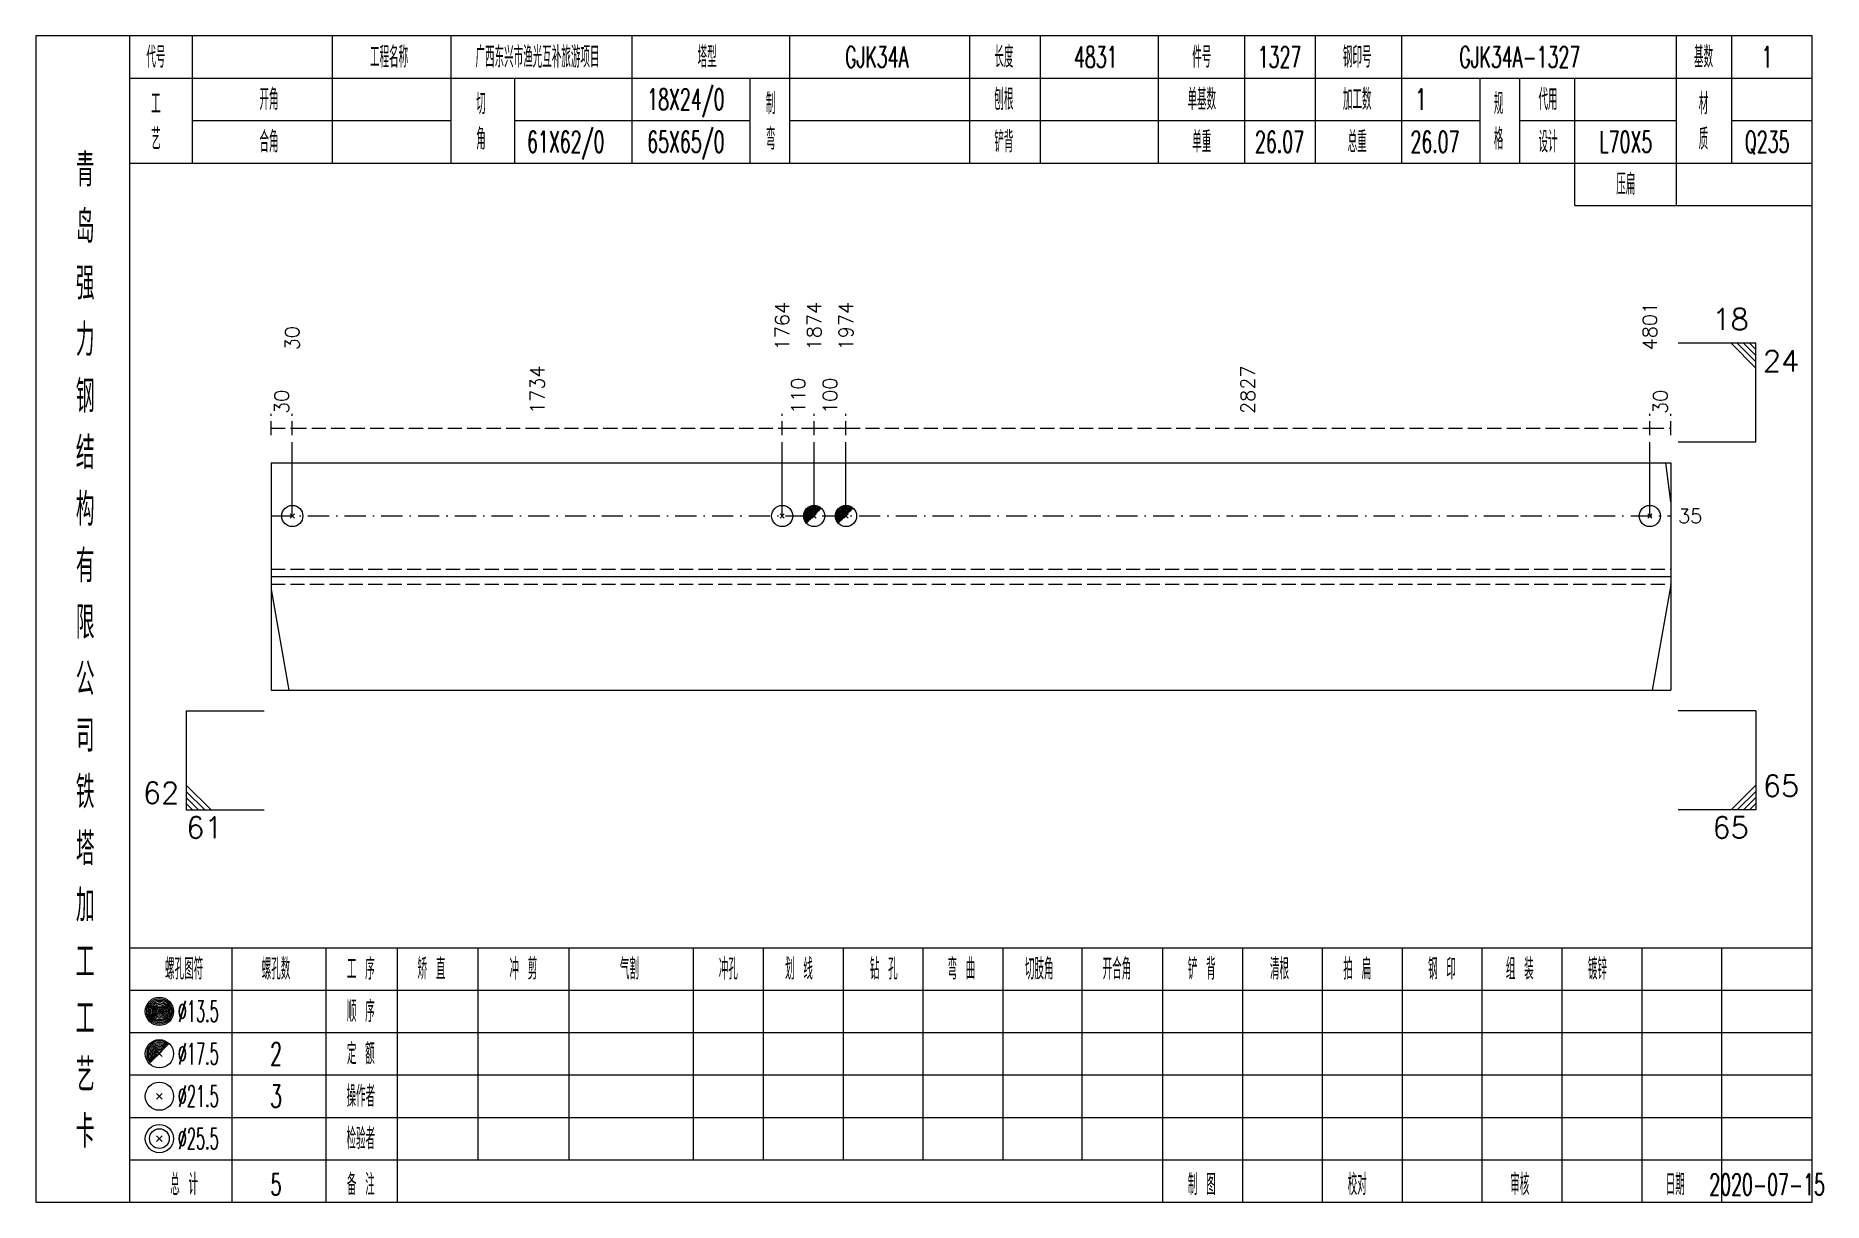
# Model space of a CAD drawing. Extents: x 0 to 2606, y -377 to 6479.
# Drawn here: x 261.4 to 514.3, y 350 to 515 of the extents above; entities that cross this region are included whole.
import ezdxf
from ezdxf.enums import TextEntityAlignment as Align

# ---------------------------------------------------------------- set-up
doc = ezdxf.new("R2010")
doc.units = 0
doc.header["$MEASUREMENT"] = 0
doc.linetypes.add('一点画线', pattern=[5.2, 3, -1, 0.2, -1])
doc.linetypes.add('虚线', pattern=[2.75, 2, -0.75])
doc.layers.get('0').update_dxf_attribs({"linetype": 'CONTINUOUS', "lineweight": 25})
doc.layers.add('1', color=7, linetype='CONTINUOUS', lineweight=25)
doc.layers.add('4', color=7, linetype='CONTINUOUS', lineweight=25)
doc.styles.get("Standard").update_dxf_attribs({"font": 'simplex.shx', "width": 0.7, "height": 3, "bigfont": 'gbhzfs.shx'})

msp = doc.modelspace()

# ---------------------------------------------------------------- texts
at = {"color": 7, "linetype": 'Continuous', "lineweight": 13}
for s, p in [('1764', (367.03, 470.5)), ('1874', (371.55, 470.5)), ('1974', (376.05, 470.5)), ('4801', (489.8, 470.5)), ('30', (297.7, 470.5))]:
    msp.add_text(s, height=2, rotation=90, dxfattribs=at).set_placement(p, align=Align.MIDDLE_LEFT)
for s, p in [('18', (503.8, 472.5)), ('62', (281.7, 405.5))]:
    msp.add_text(s, height=3, dxfattribs=at).set_placement(p, align=Align.BOTTOM_RIGHT)
for s, p in [('24', (505.8, 470.5)), ('61', (282.7, 404.5))]:
    msp.add_text(s, height=3, dxfattribs=at).set_placement(p, align=Align.TOP_LEFT)
at = {"color": 8, "linetype": 'Continuous', "lineweight": 9}
for s, p in [('1734', (332.37, 461.5)), ('2827', (432.92, 461.5)), ('110', (369.29, 461.5)), ('100', (373.8, 461.5)), ('30', (296.2, 461.5)), ('30', (491.3, 461.5))]:
    msp.add_text(s, height=2, rotation=90, dxfattribs=at).set_placement(p, align=Align.MIDDLE_LEFT)
at = {"color": 7, "linetype": 'Continuous', "lineweight": 13}
msp.add_text('35', height=2, dxfattribs=at).set_placement((493.8, 447.07), align=Align.MIDDLE_LEFT)
msp.add_text('65', height=3, dxfattribs=at).set_placement((505.8, 406.5), align=Align.BOTTOM_LEFT)
msp.add_text('65', height=3, dxfattribs=at).set_placement((503.8, 404.5), align=Align.TOP_RIGHT)
at = {"layer": '4', "color": 1, "linetype": 'Continuous', "lineweight": 13}
for s, height, width, p in [('代号', 3, 0.6, (278.4, 512)), ('工程名称', 3, 0.6, (311.4, 512)), ('广西东兴市渔光互补旅游项目', 3, 0.6, (332.4, 512)), ('塔型', 3, 0.6, (356.4, 512)), ('GJK34A', 3, 0.6, (380.4, 512)), ('长度', 3, 0.6, (398.4, 512)), ('4831', 3, 0.6, (411.4, 512)), ('件号', 3, 0.6, (426.4, 512)), ('1327', 3, 0.6, (437.4, 512)), ('钢印号', 3, 0.6, (448.4, 512)), ('GJK34A-1327', 3, 0.6, (471.4, 512)), ('基数', 3, 0.6, (497.4, 512)), ('1', 3, 0.6, (506.4, 512)), ('工', 3, 0.6, (278.4, 505.4)), ('开角', 3, 0.6, (294.4, 506)), ('切', 3, 0.6, (324.4, 505.4)), ('18X24/0', 3, 0.6, (353.4, 506)), ('制', 3, 0.6, (365.4, 505.4)), ('刨根', 3, 0.6, (398.4, 506)), ('单基数', 3, 0.6, (426.4, 506)), ('加工数', 3, 0.6, (448.4, 506)), ('1', 3, 0.6, (457.4, 506)), ('规', 3, 0.6, (468.4, 505.4)), ('代用', 3, 0.6, (475.4, 506)), ('材', 3, 0.6, (497.4, 505.4)), ('艺', 3, 0.6, (278.4, 500.4)), ('合角', 3, 0.6, (294.4, 500)), ('角', 3, 0.6, (324.4, 500.4)), ('61X62/0', 3, 0.6, (336.4, 500)), ('65X65/0', 3, 0.6, (353.4, 500)), ('弯', 3, 0.6, (365.4, 500.4)), ('铲背', 3, 0.6, (398.4, 500)), ('单重', 3, 0.6, (426.4, 500)), ('26.07', 3, 0.6, (437.4, 500)), ('总重', 3, 0.6, (448.4, 500)), ('26.07', 3, 0.6, (459.4, 500)), ('格', 3, 0.6, (468.4, 500.4)), ('设计', 3, 0.6, (475.4, 500)), ('L70X5', 3, 0.6, (486.4, 500)), ('质', 3, 0.6, (497.4, 500.4)), ('Q235', 3, 0.6, (506.4, 500)), ('青', 4.6, 0.8, (268.4, 496)), ('压扁', 3, 0.6, (486.4, 494)), ('岛', 4.6, 0.8, (268.4, 488)), ('强', 4.6, 0.8, (268.4, 480)), ('力', 4.6, 0.8, (268.4, 472)), ('钢', 4.6, 0.8, (268.4, 464)), ('结', 4.6, 0.8, (268.4, 456)), ('构', 4.6, 0.8, (268.4, 448)), ('有', 4.6, 0.8, (268.4, 440)), ('限', 4.6, 0.8, (268.4, 432)), ('公', 4.6, 0.8, (268.4, 424)), ('司', 4.6, 0.8, (268.4, 416)), ('铁', 4.6, 0.8, (268.4, 408)), ('塔', 4.6, 0.8, (268.4, 400)), ('加', 4.6, 0.8, (268.4, 392)), ('工', 4.6, 0.8, (268.4, 384)), ('螺孔图符', 3, 0.6, (282.4, 383)), ('螺孔数', 3, 0.6, (295.4, 383)), ('工 序', 3, 0.6, (307.4, 383)), ('矫 直', 3, 0.6, (317.4, 383)), ('冲 剪', 3, 0.6, (330.4, 383)), ('气割', 3, 0.6, (345.4, 383)), ('冲孔', 3, 0.6, (359.4, 383)), ('划 线', 3, 0.6, (369.4, 383)), ('钻 孔', 3, 0.6, (381.4, 383)), ('弯 曲', 3, 0.6, (392.4, 383)), ('切肢角', 3, 0.6, (403.4, 383)), ('开合角', 3, 0.6, (414.4, 383)), ('铲 背', 3, 0.6, (426.4, 383)), ('清根', 3, 0.6, (437.4, 383)), ('拍 扁', 3, 0.6, (448.4, 383)), ('钢 印', 3, 0.6, (460.4, 383)), ('组 装', 3, 0.6, (471.4, 383)), ('镀锌', 3, 0.6, (482.4, 383)), ('工', 4.6, 0.8, (268.4, 376)), ('%%C13.5', 3, 0.5, (284.4, 377)), ('顺 序', 3, 0.6, (307.4, 377)), ('%%C17.5', 3, 0.5, (284.4, 371)), ('2', 3.2, 0.6, (295.4, 371)), ('定 额', 3, 0.6, (307.4, 371)), ('艺', 4.6, 0.8, (268.4, 368)), ('操作者', 3, 0.6, (307.4, 365)), ('%%C21.5', 3, 0.5, (284.4, 365)), ('3', 3.2, 0.6, (295.4, 365)), ('卡', 4.6, 0.8, (268.4, 360)), ('%%C25.5', 3, 0.5, (284.4, 359)), ('检验者', 3, 0.6, (307.4, 359)), ('总 计', 3, 0.6, (282.4, 352.5)), ('备 注', 3, 0.6, (307.4, 352.5)), ('制 图', 3, 0.6, (426.4, 352.5)), ('校对', 3, 0.6, (448.4, 352.5)), ('审核', 3, 0.6, (471.4, 352.5)), ('日期', 3, 0.6, (493.4, 352.5)), ('5', 3, 0.6, (295.4, 352.5)), ('2020-07-15', 3, 0.6, (506.4, 352.5))]:
    msp.add_text(s, height=height, dxfattribs=dict(at, width=width)).set_placement(p, align=Align.MIDDLE_CENTER)

# ---------------------------------------------------------------- linework, layer by layer
at = {"color": 7, "linetype": 'Continuous', "lineweight": 13}
for p, q in [((504.8, 471.5), (493.8, 471.5)), ((501.3, 471.5), (504.8, 468)), ((502.18, 471.5), (504.8, 468.88)), ((503.05, 471.5), (504.8, 469.75)), ((503.93, 471.5), (504.8, 470.62)), ((504.8, 457.5), (504.8, 471.5)), ((297.7, 447.07), (297.7, 457.5)), ((367.03, 447.07), (367.03, 457.5)), ((371.55, 447.07), (371.55, 457.5)), ((376.05, 447.07), (376.05, 457.5)), ((489.8, 447.07), (489.8, 457.5)), ((504.8, 457.5), (493.8, 457.5)), ((492.8, 449.06), (492.06, 454.57)), ((297.4, 446.77), (298, 447.37)), ((298, 446.77), (297.4, 447.37)), ((366.73, 446.77), (367.33, 447.37)), ((367.33, 446.77), (366.73, 447.37)), ((489.5, 446.77), (490.1, 447.37)), ((490.1, 446.77), (489.5, 447.37)), ((294.7, 436.66), (297.2, 422.43)), ((492.8, 437.35), (490.13, 422.43)), ((282.7, 419.5), (293.7, 419.5)), ((282.7, 419.5), (282.7, 405.5)), ((504.8, 419.5), (493.8, 419.5)), ((504.8, 419.5), (504.8, 405.5)), ((286.2, 405.5), (282.7, 409)), ((285.32, 405.5), (282.7, 408.12)), ((284.45, 405.5), (282.7, 407.25)), ((501.3, 405.5), (504.8, 409)), ((502.18, 405.5), (504.8, 408.12)), ((503.05, 405.5), (504.8, 407.25)), ((283.57, 405.5), (282.7, 406.38)), ((282.7, 405.5), (293.7, 405.5)), ((504.8, 405.5), (493.8, 405.5)), ((503.93, 405.5), (504.8, 406.38))]:
    msp.add_line(p, q, dxfattribs=at)
at = {"color": 8, "linetype": '虚线', "lineweight": 9}
for p, q in [((294.7, 458.5), (294.7, 461.5)), ((297.7, 458.5), (297.7, 461.5)), ((297.7, 458.5), (297.7, 461.5)), ((367.03, 458.5), (367.03, 461.5)), ((367.03, 458.5), (367.03, 461.5)), ((371.55, 458.5), (371.55, 461.5)), ((371.55, 458.5), (371.55, 461.5)), ((376.05, 458.5), (376.05, 461.5)), ((376.05, 458.5), (376.05, 461.5)), ((489.8, 458.5), (489.8, 461.5)), ((489.8, 458.5), (489.8, 461.5)), ((492.8, 458.5), (492.8, 461.5)), ((294.7, 459.5), (297.7, 459.5)), ((297.7, 459.5), (367.03, 459.5)), ((367.03, 459.5), (371.55, 459.5)), ((371.55, 459.5), (376.05, 459.5)), ((376.05, 459.5), (489.8, 459.5)), ((489.8, 459.5), (492.8, 459.5))]:
    msp.add_line(p, q, dxfattribs=at)
at = {"color": 7, "linetype": 'Continuous', "lineweight": 18}
for p, q in [((294.7, 454.57), (294.7, 422.43)), ((294.7, 454.57), (492.8, 454.57)), ((492.8, 454.57), (492.8, 422.43)), ((294.7, 438.5), (492.8, 438.5))]:
    msp.add_line(p, q, dxfattribs=at)
at = {"color": 3, "linetype": '一点画线', "lineweight": 13}
msp.add_line((294.7, 447.07), (492.8, 447.07), dxfattribs=at)
at = {"color": 7, "linetype": 'Continuous', "lineweight": 0}
for p, q in [((371.25, 446.77), (371.85, 447.37)), ((371.25, 447.37), (371.85, 446.77)), ((375.75, 446.77), (376.35, 447.37)), ((375.75, 447.37), (376.35, 446.77))]:
    msp.add_line(p, q, dxfattribs=at)
at = {"color": 1, "linetype": '虚线', "lineweight": 18}
for p, q in [((294.7, 439.57), (492.8, 439.57)), ((294.7, 437.43), (492.8, 437.43))]:
    msp.add_line(p, q, dxfattribs=at)
at = {"color": 7, "linetype": 'Continuous', "lineweight": 13}
for centre in [(297.7, 447.07), (367.03, 447.07), (371.55, 447.07), (376.05, 447.07), (489.8, 447.07)]:
    msp.add_circle(centre, 1.5, dxfattribs=at)
for centre, radius in [((371.55, 447.07), 1.35), ((371.55, 447.07), 1.2), ((371.55, 447.07), 1.05), ((371.55, 447.07), 0.9), ((371.55, 447.07), 0.75), ((376.05, 447.07), 1.35), ((376.05, 447.07), 1.2), ((376.05, 447.07), 1.05), ((376.05, 447.07), 0.9), ((376.05, 447.07), 0.75), ((371.55, 447.07), 0.6), ((371.55, 447.07), 0.45), ((371.55, 447.07), 0.3), ((371.55, 447.07), 0.15), ((376.05, 447.07), 0.6), ((376.05, 447.07), 0.45), ((376.05, 447.07), 0.3), ((376.05, 447.07), 0.15)]:
    msp.add_arc(centre, radius, 45, 225, dxfattribs=at)
at = {"layer": '1', "color": 7, "linetype": 'Continuous', "lineweight": 18}
msp.add_line((294.7, 422.43), (492.8, 422.43), dxfattribs=at)
at = {"layer": '4', "color": 1, "linetype": 'Continuous', "lineweight": 18}
for p, q in [((274.7, 350), (274.7, 515)), ((283.6, 497), (283.6, 515)), ((303.4, 497), (303.4, 515)), ((320.2, 497), (320.2, 515)), ((345.8, 497), (345.8, 515)), ((368.1, 497), (368.1, 515)), ((393.6, 497), (393.6, 515)), ((403.6, 497), (403.6, 515)), ((420.3, 497), (420.3, 515)), ((432.5, 497), (432.5, 515)), ((442.5, 497), (442.5, 515)), ((454.7, 497), (454.7, 515)), ((493.6, 491), (493.6, 515)), ((501.4, 497), (501.4, 515)), ((274.7, 509), (512.8, 509)), ((329.2, 497), (329.2, 509)), ((362.5, 497), (362.5, 509)), ((465.8, 497), (465.8, 509)), ((471.4, 497), (471.4, 509)), ((479.2, 491), (479.2, 509)), ((283.6, 503), (320.2, 503)), ((329.2, 503), (362.5, 503)), ((368.1, 503), (465.8, 503)), ((471.4, 503), (493.6, 503)), ((501.4, 503), (512.8, 503)), ((274.7, 497), (512.8, 497)), ((479.2, 491), (512.8, 491)), ((274.7, 386), (512.8, 386)), ((289.2, 350), (289.2, 386)), ((302.5, 350), (302.5, 386)), ((312.6, 350), (312.6, 386)), ((324, 356), (324, 386)), ((336.9, 356), (336.9, 386)), ((354.5, 356), (354.5, 386)), ((364.4, 356), (364.4, 386)), ((375.7, 356), (375.7, 386)), ((387, 356), (387, 386)), ((398.3, 356), (398.3, 386)), ((409.5, 356), (409.5, 386)), ((420.9, 356), (420.9, 386)), ((432.2, 356), (432.2, 386)), ((443.5, 356), (443.5, 386)), ((454.8, 356), (454.8, 386)), ((466.1, 356), (466.1, 386)), ((477.4, 356), (477.4, 386)), ((488.7, 356), (488.7, 386)), ((500, 356), (500, 386)), ((274.7, 380), (512.8, 380)), ((274.7, 374), (512.8, 374)), ((274.7, 368), (512.8, 368)), ((274.7, 362), (512.8, 362)), ((274.7, 356), (512.8, 356)), ((420.9, 350), (420.9, 356)), ((432.2, 350), (432.2, 356)), ((443.5, 350), (443.5, 356)), ((454.8, 350), (454.8, 356)), ((466.1, 350), (466.1, 356)), ((477.4, 350), (477.4, 356)), ((488.7, 350), (488.7, 356)), ((500, 350), (500, 356))]:
    msp.add_line(p, q, dxfattribs=at)
at = {"layer": '4', "color": 7, "linetype": 'Continuous', "lineweight": 13}
for p, q in [((278.7, 376.8), (279.1, 377.2)), ((279.1, 376.8), (278.7, 377.2)), ((278.5, 364.6), (279.3, 365.4)), ((279.3, 364.6), (278.5, 365.4)), ((278.5, 358.6), (279.3, 359.4)), ((279.3, 358.6), (278.5, 359.4))]:
    msp.add_line(p, q, dxfattribs=at)
at = {"layer": '4', "color": 7, "linetype": 'Continuous', "lineweight": 0}
for p, q in [((278.5, 370.6), (279.3, 371.4)), ((278.5, 371.4), (279.3, 370.6))]:
    msp.add_line(p, q, dxfattribs=at)
at = {"layer": '4', "color": 1, "linetype": 'Continuous', "lineweight": 18}
msp.add_lwpolyline([(261.4, 515), (261.4, 350), (512.8, 350), (512.8, 515)], close=True, dxfattribs=at)
at = {"layer": '4', "color": 7, "linetype": 'Continuous', "lineweight": 13}
for centre, radius in [((278.9, 377), 2), ((278.9, 377), 1.8), ((278.9, 377), 1.6), ((278.9, 377), 1.4), ((278.9, 377), 1.2), ((278.9, 377), 1), ((278.9, 377), 0.8), ((278.9, 377), 0.6), ((278.9, 377), 0.4), ((278.9, 377), 0.2), ((278.9, 371), 2), ((278.9, 365), 2), ((278.9, 359), 2), ((278.9, 359), 1.4)]:
    msp.add_circle(centre, radius, dxfattribs=at)
for radius in [1.8, 1.6, 1.4, 1.2, 1, 0.8, 0.6, 0.4, 0.2]:
    msp.add_arc((278.9, 371), radius, 45, 225, dxfattribs=at)

msp.set_redraw_order([(e.dxf.handle, doc.entitydb.next_handle()) for e in msp.query("TEXT MTEXT ATTDEF DIMENSION ARC_DIMENSION")])  # texts and dimensions are drawn at this point

doc.saveas('drawing.dxf')
